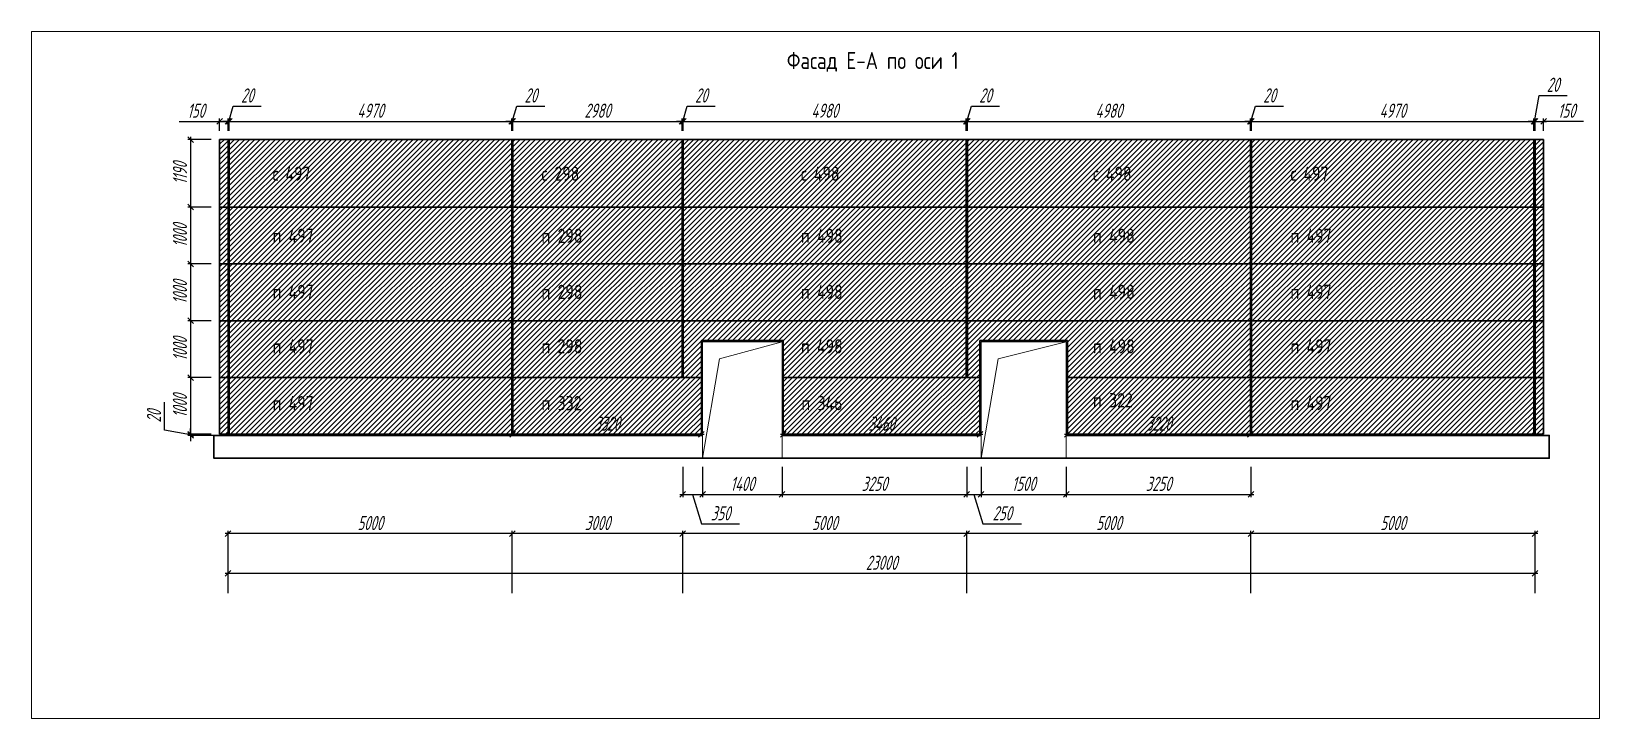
# Paper-space layout 'Лист3' of a CAD drawing. Header units: millimetres. Extents: x 91 to 367, y 119 to 240.
# The model-space entities are those that its viewports show. They can reach past a viewport. Long polylines and large blocks are cut down to what shows.
import ezdxf

# ---------------------------------------------------------------- set-up
doc = ezdxf.new("R2010")
doc.units = ezdxf.units.MM
for name, color, linetype, lineweight in [('_Окна_двери', 131, 'Continuous', 15), ('_Оси', 90, 'Continuous', 13), ('_Размеры', 120, 'Continuous', 13), ('_Сендвичи', 230, 'Continuous', 30), ('_Стены', 7, 'Continuous', 30), ('_Текст', 141, 'Continuous', 20), ('выноска', 7, 'Continuous', 13), ('Нумерация RAL 7024', 91, 'Continuous', 30)]:
    doc.layers.add(name, color=color, linetype=linetype, lineweight=lineweight)
doc.layers.add('RAL 7024', color=7, linetype='Continuous', lineweight=15, true_color=0x474a50)
doc.styles.add('Museo sans', font='CS_Gost2304.shx')
doc.styles.add('СПДС_размеры', font='spdswin.shx', dxfattribs={"width": 0.8, "oblique": 15})
doc.dimstyles.new('СПДС', dxfattribs={"dimtxt": 2.5, "dimasz": 1, "dimexe": 0.5, "dimexo": 1.5, "dimtad": 1, "dimdec": 0, "dimtxsty": 'СПДС_размеры', "dimblk": 'OBLIQUE', "dimcen": 2.5, "dimdle": 0.5, "dimadec": 8, "dimazin": 0, "dimtfac": 1, "dimtdec": 0, "dimtix": 1, "dimtmove": 0, "dimatfit": 3, "dimfxl": 1, "dimarcsym": 0})

psp = doc.layouts.new('Лист3')

msp = doc.modelspace()

# ---------------------------------------------------------------- texts
at = {"layer": '_Текст', "linetype": 'Continuous', "ltscale": 100, "style": 'Museo sans'}
msp.add_text('Фасад Е-А по оси 1', height=300, dxfattribs=at).set_placement((98354, -29833))
at = {"layer": 'Нумерация RAL 7024', "linetype": 'Continuous', "ltscale": 100, "style": 'Museo sans'}
for s, p in [('с 497', (89302, -31800)), ('с 298', (94035, -31800)), ('с 498', (98601, -31800)), ('с 498', (103741, -31800)), ('с 497', (107217, -31800)), ('п 497', (89302, -32893)), ('п 298', (94035, -32893)), ('п 498', (98601, -32893)), ('п 498', (103741, -32893)), ('п 497', (107217, -32893)), ('п 497', (89302, -33880)), ('п 298', (94035, -33880)), ('п 498', (98601, -33880)), ('п 498', (103741, -33880)), ('п 497', (107217, -33880)), ('п 497', (89302, -34839)), ('п 298', (94035, -34839)), ('п 498', (98601, -34839)), ('п 498', (103741, -34839)), ('п 497', (107217, -34839)), ('п 497', (89302, -35839)), ('п 332', (94035, -35839)), ('п 346', (98610, -35839)), ('п 322', (103741, -35788)), ('п 497', (107217, -35839))]:
    msp.add_text(s, height=250, dxfattribs=at).set_placement(p)

# ---------------------------------------------------------------- blocks, each defined once
blk = doc.blocks.new('_Oblique')
at = {"layer": 'выноска', "color": 0, "lineweight": -2}
blk.add_line((-0.5, -0.5), (0.5, 0.5), dxfattribs=at)
blk = doc.blocks.new('*D305')
at = {"layer": '_Оси', "color": 0, "lineweight": -2, "transparency": 16777216}
for p, q in [((111571, -38712), (88471, -38712)), ((88521, -39062), (88521, -38662)), ((111521, -39062), (111521, -38662))]:
    blk.add_line(p, q, dxfattribs=at)
at = {"layer": 'Defpoints', "color": 0, "transparency": 16777216}
for p in [(88521, -38712), (88521, -39212), (111521, -39212)]:
    blk.add_point(p, dxfattribs=at)
at = {"layer": '_Оси', "color": 0, "lineweight": -2, "transparency": 16777216, "xscale": 100, "yscale": 100, "zscale": 100, "rotation": 180}
blk.add_blockref('_Oblique', (88521, -38712), dxfattribs=at)
at = {"layer": '_Оси', "color": 0, "lineweight": -2, "transparency": 16777216, "xscale": 100, "yscale": 100, "zscale": 100}
blk.add_blockref('_Oblique', (111521, -38712), dxfattribs=at)
at = {"layer": '_Оси', "color": 0, "lineweight": 25, "transparency": 16777216, "insert": (100021, -38524.5), "char_height": 250, "attachment_point": 5, "style": 'СПДС_размеры'}
blk.add_mtext('23000', dxfattribs=at)
blk = doc.blocks.new('*D306')
at = {"layer": '_Оси', "color": 0, "lineweight": -2, "transparency": 16777216}
for p, q in [((111571, -38012), (106471, -38012)), ((106521, -39062), (106521, -37962)), ((111521, -39062), (111521, -37962))]:
    blk.add_line(p, q, dxfattribs=at)
at = {"layer": 'Defpoints', "color": 0, "transparency": 16777216}
for p in [(106521, -38012), (106521, -39212), (111521, -39212)]:
    blk.add_point(p, dxfattribs=at)
at = {"layer": '_Оси', "color": 0, "lineweight": -2, "transparency": 16777216, "xscale": 100, "yscale": 100, "zscale": 100, "rotation": 180}
blk.add_blockref('_Oblique', (106521, -38012), dxfattribs=at)
at = {"layer": '_Оси', "color": 0, "lineweight": -2, "transparency": 16777216, "xscale": 100, "yscale": 100, "zscale": 100}
blk.add_blockref('_Oblique', (111521, -38012), dxfattribs=at)
at = {"layer": '_Оси', "color": 0, "lineweight": 25, "transparency": 16777216, "insert": (109021, -37824.5), "char_height": 250, "attachment_point": 5, "style": 'СПДС_размеры'}
blk.add_mtext('5000', dxfattribs=at)
blk = doc.blocks.new('*D307')
at = {"layer": '_Оси', "color": 0, "lineweight": -2, "transparency": 16777216}
for p, q in [((106571, -38012), (101471, -38012)), ((101521, -39062), (101521, -37962)), ((106521, -39062), (106521, -37962))]:
    blk.add_line(p, q, dxfattribs=at)
at = {"layer": 'Defpoints', "color": 0, "transparency": 16777216}
for p in [(101521, -38012), (101521, -39212), (106521, -39212)]:
    blk.add_point(p, dxfattribs=at)
at = {"layer": '_Оси', "color": 0, "lineweight": -2, "transparency": 16777216, "xscale": 100, "yscale": 100, "zscale": 100, "rotation": 180}
blk.add_blockref('_Oblique', (101521, -38012), dxfattribs=at)
at = {"layer": '_Оси', "color": 0, "lineweight": -2, "transparency": 16777216, "xscale": 100, "yscale": 100, "zscale": 100}
blk.add_blockref('_Oblique', (106521, -38012), dxfattribs=at)
at = {"layer": '_Оси', "color": 0, "lineweight": 25, "transparency": 16777216, "insert": (104021, -37824.5), "char_height": 250, "attachment_point": 5, "style": 'СПДС_размеры'}
blk.add_mtext('5000', dxfattribs=at)
blk = doc.blocks.new('*D308')
at = {"layer": '_Оси', "color": 0, "lineweight": -2, "transparency": 16777216}
for p, q in [((101571, -38012), (96471, -38012)), ((96521, -39062), (96521, -37962)), ((101521, -39062), (101521, -37962))]:
    blk.add_line(p, q, dxfattribs=at)
at = {"layer": 'Defpoints', "color": 0, "transparency": 16777216}
for p in [(96521, -38012), (96521, -39212), (101521, -39212)]:
    blk.add_point(p, dxfattribs=at)
at = {"layer": '_Оси', "color": 0, "lineweight": -2, "transparency": 16777216, "xscale": 100, "yscale": 100, "zscale": 100, "rotation": 180}
blk.add_blockref('_Oblique', (96521, -38012), dxfattribs=at)
at = {"layer": '_Оси', "color": 0, "lineweight": -2, "transparency": 16777216, "xscale": 100, "yscale": 100, "zscale": 100}
blk.add_blockref('_Oblique', (101521, -38012), dxfattribs=at)
at = {"layer": '_Оси', "color": 0, "lineweight": 25, "transparency": 16777216, "insert": (99021, -37824.5), "char_height": 250, "attachment_point": 5, "style": 'СПДС_размеры'}
blk.add_mtext('5000', dxfattribs=at)
blk = doc.blocks.new('*D304')
at = {"layer": '_Оси', "color": 0, "lineweight": -2, "transparency": 16777216}
for p, q in [((96571, -38012), (93471, -38012)), ((93521, -39062), (93521, -37962)), ((96521, -39062), (96521, -37962))]:
    blk.add_line(p, q, dxfattribs=at)
at = {"layer": 'Defpoints', "color": 0, "transparency": 16777216}
for p in [(93521, -38012), (93521, -39212), (96521, -39212)]:
    blk.add_point(p, dxfattribs=at)
at = {"layer": '_Оси', "color": 0, "lineweight": -2, "transparency": 16777216, "xscale": 100, "yscale": 100, "zscale": 100, "rotation": 180}
blk.add_blockref('_Oblique', (93521, -38012), dxfattribs=at)
at = {"layer": '_Оси', "color": 0, "lineweight": -2, "transparency": 16777216, "xscale": 100, "yscale": 100, "zscale": 100}
blk.add_blockref('_Oblique', (96521, -38012), dxfattribs=at)
at = {"layer": '_Оси', "color": 0, "lineweight": 25, "transparency": 16777216, "insert": (95021, -37824.5), "char_height": 250, "attachment_point": 5, "style": 'СПДС_размеры'}
blk.add_mtext('3000', dxfattribs=at)
blk = doc.blocks.new('*D309')
at = {"layer": '_Оси', "color": 0, "lineweight": -2, "transparency": 16777216}
for p, q in [((93571, -38012), (88471, -38012)), ((88521, -39062), (88521, -37962)), ((93521, -39062), (93521, -37962))]:
    blk.add_line(p, q, dxfattribs=at)
at = {"layer": 'Defpoints', "color": 0, "transparency": 16777216}
for p in [(88521, -38012), (88521, -39212), (93521, -39212)]:
    blk.add_point(p, dxfattribs=at)
at = {"layer": '_Оси', "color": 0, "lineweight": -2, "transparency": 16777216, "xscale": 100, "yscale": 100, "zscale": 100, "rotation": 180}
blk.add_blockref('_Oblique', (88521, -38012), dxfattribs=at)
at = {"layer": '_Оси', "color": 0, "lineweight": -2, "transparency": 16777216, "xscale": 100, "yscale": 100, "zscale": 100}
blk.add_blockref('_Oblique', (93521, -38012), dxfattribs=at)
at = {"layer": '_Оси', "color": 0, "lineweight": 25, "transparency": 16777216, "insert": (91021, -37824.5), "char_height": 250, "attachment_point": 5, "style": 'СПДС_размеры'}
blk.add_mtext('5000', dxfattribs=at)
blk = doc.blocks.new('*U330')
at = {"color": 0, "ltscale": 100}
blk.add_lwpolyline([(0, 0), (1400, 0), (1400, 2050), (0, 2050)], close=True, dxfattribs=at)
blk.add_lwpolyline([(1400, 2050), (300, 1750), (0, 0)], dxfattribs=at)
blk = doc.blocks.new('*U331')
at = {"color": 0, "ltscale": 100}
blk.add_lwpolyline([(0, 0), (1500, 0), (1500, 2050), (0, 2050)], close=True, dxfattribs=at)
blk.add_lwpolyline([(1500, 2050), (300, 1750), (0, 0)], dxfattribs=at)
blk = doc.blocks.new('*D332')
at = {"layer": '_Размеры', "color": 0, "lineweight": -2, "ltscale": 100, "transparency": 16777216}
for p, q in [((87657, -30753), (88371, -30753)), ((88321, -30753), (88571, -30753)), ((88371, -30923), (88371, -30703)), ((88521, -30923), (88521, -30703))]:
    blk.add_line(p, q, dxfattribs=at)
at = {"layer": 'Defpoints', "color": 0, "ltscale": 100, "transparency": 16777216}
for p in [(88521, -30753), (88371, -31073), (88521, -31073)]:
    blk.add_point(p, dxfattribs=at)
at = {"layer": '_Размеры', "color": 0, "lineweight": -2, "ltscale": 100, "transparency": 16777216, "xscale": 100, "yscale": 100, "zscale": 100, "rotation": 180}
blk.add_blockref('_Oblique', (88371, -30753), dxfattribs=at)
at = {"layer": '_Размеры', "color": 0, "lineweight": -2, "ltscale": 100, "transparency": 16777216, "xscale": 100, "yscale": 100, "zscale": 100}
blk.add_blockref('_Oblique', (88521, -30753), dxfattribs=at)
at = {"layer": '_Размеры', "color": 0, "ltscale": 100, "transparency": 16777216, "insert": (87956, -30566), "char_height": 250, "attachment_point": 5, "style": 'СПДС_размеры'}
blk.add_mtext('150', dxfattribs=at)
blk = doc.blocks.new('*D333')
at = {"layer": '_Размеры', "color": 0, "lineweight": -2, "ltscale": 100, "transparency": 16777216}
for p, q in [((88531, -30753), (88612, -30484)), ((88612, -30484), (89105, -30484)), ((88521, -30753), (88421, -30753)), ((88521, -30923), (88521, -30703)), ((88521, -30753), (88541, -30753)), ((88521, -30753), (88541, -30753)), ((88541, -30923), (88541, -30703)), ((88541, -30753), (88641, -30753))]:
    blk.add_line(p, q, dxfattribs=at)
at = {"layer": 'Defpoints', "color": 0, "ltscale": 100, "transparency": 16777216}
for p in [(88541, -30753), (88521, -31073), (88541, -31073)]:
    blk.add_point(p, dxfattribs=at)
at = {"layer": '_Размеры', "color": 0, "lineweight": -2, "ltscale": 100, "transparency": 16777216, "xscale": 100, "yscale": 100, "zscale": 100}
blk.add_blockref('_Oblique', (88521, -30753), dxfattribs=at)
at = {"layer": '_Размеры', "color": 0, "lineweight": -2, "ltscale": 100, "transparency": 16777216, "xscale": 100, "yscale": 100, "zscale": 100, "rotation": 180}
blk.add_blockref('_Oblique', (88541, -30753), dxfattribs=at)
at = {"layer": '_Размеры', "color": 0, "ltscale": 100, "transparency": 16777216, "insert": (88858, -30297), "char_height": 250, "attachment_point": 5, "style": 'СПДС_размеры'}
blk.add_mtext('20', dxfattribs=at)
blk = doc.blocks.new('*D334')
at = {"layer": '_Размеры', "color": 0, "lineweight": -2, "ltscale": 100, "transparency": 16777216}
for p, q in [((88491, -30753), (93561, -30753)), ((88541, -30923), (88541, -30703)), ((93511, -30923), (93511, -30703))]:
    blk.add_line(p, q, dxfattribs=at)
at = {"layer": 'Defpoints', "color": 0, "ltscale": 100, "transparency": 16777216}
for p in [(93511, -30753), (88541, -31073), (93511, -31073)]:
    blk.add_point(p, dxfattribs=at)
at = {"layer": '_Размеры', "color": 0, "lineweight": -2, "ltscale": 100, "transparency": 16777216, "xscale": 100, "yscale": 100, "zscale": 100, "rotation": 180}
blk.add_blockref('_Oblique', (88541, -30753), dxfattribs=at)
at = {"layer": '_Размеры', "color": 0, "lineweight": -2, "ltscale": 100, "transparency": 16777216, "xscale": 100, "yscale": 100, "zscale": 100}
blk.add_blockref('_Oblique', (93511, -30753), dxfattribs=at)
at = {"layer": '_Размеры', "color": 0, "ltscale": 100, "transparency": 16777216, "insert": (91026, -30565.5), "char_height": 250, "attachment_point": 5, "style": 'СПДС_размеры'}
blk.add_mtext('4970', dxfattribs=at)
blk = doc.blocks.new('*D335')
at = {"layer": '_Размеры', "color": 0, "lineweight": -2, "ltscale": 100, "transparency": 16777216}
for p, q in [((93521, -30753), (93602, -30484)), ((93602, -30484), (94095, -30484)), ((93511, -30753), (93411, -30753)), ((93511, -30923), (93511, -30703)), ((93511, -30753), (93531, -30753)), ((93511, -30753), (93531, -30753)), ((93531, -30923), (93531, -30703)), ((93531, -30753), (93631, -30753))]:
    blk.add_line(p, q, dxfattribs=at)
at = {"layer": 'Defpoints', "color": 0, "ltscale": 100, "transparency": 16777216}
for p in [(93531, -30753), (93511, -31073), (93531, -31073)]:
    blk.add_point(p, dxfattribs=at)
at = {"layer": '_Размеры', "color": 0, "lineweight": -2, "ltscale": 100, "transparency": 16777216, "xscale": 100, "yscale": 100, "zscale": 100}
blk.add_blockref('_Oblique', (93511, -30753), dxfattribs=at)
at = {"layer": '_Размеры', "color": 0, "lineweight": -2, "ltscale": 100, "transparency": 16777216, "xscale": 100, "yscale": 100, "zscale": 100, "rotation": 180}
blk.add_blockref('_Oblique', (93531, -30753), dxfattribs=at)
at = {"layer": '_Размеры', "color": 0, "ltscale": 100, "transparency": 16777216, "insert": (93848, -30297), "char_height": 250, "attachment_point": 5, "style": 'СПДС_размеры'}
blk.add_mtext('20', dxfattribs=at)
blk = doc.blocks.new('*D336')
at = {"layer": '_Размеры', "color": 0, "lineweight": -2, "ltscale": 100, "transparency": 16777216}
for p, q in [((93481, -30753), (96561, -30753)), ((93531, -30923), (93531, -30703)), ((96511, -30923), (96511, -30703))]:
    blk.add_line(p, q, dxfattribs=at)
at = {"layer": 'Defpoints', "color": 0, "ltscale": 100, "transparency": 16777216}
for p in [(96511, -30753), (93531, -31073), (96511, -31073)]:
    blk.add_point(p, dxfattribs=at)
at = {"layer": '_Размеры', "color": 0, "lineweight": -2, "ltscale": 100, "transparency": 16777216, "xscale": 100, "yscale": 100, "zscale": 100, "rotation": 180}
blk.add_blockref('_Oblique', (93531, -30753), dxfattribs=at)
at = {"layer": '_Размеры', "color": 0, "lineweight": -2, "ltscale": 100, "transparency": 16777216, "xscale": 100, "yscale": 100, "zscale": 100}
blk.add_blockref('_Oblique', (96511, -30753), dxfattribs=at)
at = {"layer": '_Размеры', "color": 0, "ltscale": 100, "transparency": 16777216, "insert": (95021, -30565.5), "char_height": 250, "attachment_point": 5, "style": 'СПДС_размеры'}
blk.add_mtext('2980', dxfattribs=at)
blk = doc.blocks.new('*D337')
at = {"layer": '_Размеры', "color": 0, "lineweight": -2, "ltscale": 100, "transparency": 16777216}
for p, q in [((96521, -30753), (96602, -30484)), ((96602, -30484), (97095, -30484)), ((96511, -30753), (96411, -30753)), ((96511, -30923), (96511, -30703)), ((96511, -30753), (96531, -30753)), ((96511, -30753), (96531, -30753)), ((96531, -30923), (96531, -30703)), ((96531, -30753), (96631, -30753))]:
    blk.add_line(p, q, dxfattribs=at)
at = {"layer": 'Defpoints', "color": 0, "ltscale": 100, "transparency": 16777216}
for p in [(96531, -30753), (96511, -31073), (96531, -31073)]:
    blk.add_point(p, dxfattribs=at)
at = {"layer": '_Размеры', "color": 0, "lineweight": -2, "ltscale": 100, "transparency": 16777216, "xscale": 100, "yscale": 100, "zscale": 100}
blk.add_blockref('_Oblique', (96511, -30753), dxfattribs=at)
at = {"layer": '_Размеры', "color": 0, "lineweight": -2, "ltscale": 100, "transparency": 16777216, "xscale": 100, "yscale": 100, "zscale": 100, "rotation": 180}
blk.add_blockref('_Oblique', (96531, -30753), dxfattribs=at)
at = {"layer": '_Размеры', "color": 0, "ltscale": 100, "transparency": 16777216, "insert": (96848, -30297), "char_height": 250, "attachment_point": 5, "style": 'СПДС_размеры'}
blk.add_mtext('20', dxfattribs=at)
blk = doc.blocks.new('*D338')
at = {"layer": '_Размеры', "color": 0, "lineweight": -2, "ltscale": 100, "transparency": 16777216}
for p, q in [((96481, -30753), (101561, -30753)), ((96531, -30923), (96531, -30703)), ((101511, -30923), (101511, -30703))]:
    blk.add_line(p, q, dxfattribs=at)
at = {"layer": 'Defpoints', "color": 0, "ltscale": 100, "transparency": 16777216}
for p in [(101511, -30753), (96531, -31073), (101511, -31073)]:
    blk.add_point(p, dxfattribs=at)
at = {"layer": '_Размеры', "color": 0, "lineweight": -2, "ltscale": 100, "transparency": 16777216, "xscale": 100, "yscale": 100, "zscale": 100, "rotation": 180}
blk.add_blockref('_Oblique', (96531, -30753), dxfattribs=at)
at = {"layer": '_Размеры', "color": 0, "lineweight": -2, "ltscale": 100, "transparency": 16777216, "xscale": 100, "yscale": 100, "zscale": 100}
blk.add_blockref('_Oblique', (101511, -30753), dxfattribs=at)
at = {"layer": '_Размеры', "color": 0, "ltscale": 100, "transparency": 16777216, "insert": (99021, -30565.5), "char_height": 250, "attachment_point": 5, "style": 'СПДС_размеры'}
blk.add_mtext('4980', dxfattribs=at)
blk = doc.blocks.new('*D339')
at = {"layer": '_Размеры', "color": 0, "lineweight": -2, "ltscale": 100, "transparency": 16777216}
for p, q in [((101521, -30753), (101602, -30484)), ((101602, -30484), (102095, -30484)), ((101511, -30753), (101411, -30753)), ((101511, -30923), (101511, -30703)), ((101511, -30753), (101531, -30753)), ((101511, -30753), (101531, -30753)), ((101531, -30923), (101531, -30703)), ((101531, -30753), (101631, -30753))]:
    blk.add_line(p, q, dxfattribs=at)
at = {"layer": 'Defpoints', "color": 0, "ltscale": 100, "transparency": 16777216}
for p in [(101531, -30753), (101511, -31073), (101531, -31073)]:
    blk.add_point(p, dxfattribs=at)
at = {"layer": '_Размеры', "color": 0, "lineweight": -2, "ltscale": 100, "transparency": 16777216, "xscale": 100, "yscale": 100, "zscale": 100}
blk.add_blockref('_Oblique', (101511, -30753), dxfattribs=at)
at = {"layer": '_Размеры', "color": 0, "lineweight": -2, "ltscale": 100, "transparency": 16777216, "xscale": 100, "yscale": 100, "zscale": 100, "rotation": 180}
blk.add_blockref('_Oblique', (101531, -30753), dxfattribs=at)
at = {"layer": '_Размеры', "color": 0, "ltscale": 100, "transparency": 16777216, "insert": (101848, -30297), "char_height": 250, "attachment_point": 5, "style": 'СПДС_размеры'}
blk.add_mtext('20', dxfattribs=at)
blk = doc.blocks.new('*D340')
at = {"layer": '_Размеры', "color": 0, "lineweight": -2, "ltscale": 100, "transparency": 16777216}
for p, q in [((101481, -30753), (106561, -30753)), ((101531, -30923), (101531, -30703)), ((106511, -30923), (106511, -30703))]:
    blk.add_line(p, q, dxfattribs=at)
at = {"layer": 'Defpoints', "color": 0, "ltscale": 100, "transparency": 16777216}
for p in [(106511, -30753), (101531, -31073), (106511, -31073)]:
    blk.add_point(p, dxfattribs=at)
at = {"layer": '_Размеры', "color": 0, "lineweight": -2, "ltscale": 100, "transparency": 16777216, "xscale": 100, "yscale": 100, "zscale": 100, "rotation": 180}
blk.add_blockref('_Oblique', (101531, -30753), dxfattribs=at)
at = {"layer": '_Размеры', "color": 0, "lineweight": -2, "ltscale": 100, "transparency": 16777216, "xscale": 100, "yscale": 100, "zscale": 100}
blk.add_blockref('_Oblique', (106511, -30753), dxfattribs=at)
at = {"layer": '_Размеры', "color": 0, "ltscale": 100, "transparency": 16777216, "insert": (104021, -30565.5), "char_height": 250, "attachment_point": 5, "style": 'СПДС_размеры'}
blk.add_mtext('4980', dxfattribs=at)
blk = doc.blocks.new('*D341')
at = {"layer": '_Размеры', "color": 0, "lineweight": -2, "ltscale": 100, "transparency": 16777216}
for p, q in [((106521, -30753), (106602, -30484)), ((106602, -30484), (107095, -30484)), ((106511, -30753), (106411, -30753)), ((106511, -30923), (106511, -30703)), ((106511, -30753), (106531, -30753)), ((106511, -30753), (106531, -30753)), ((106531, -30923), (106531, -30703)), ((106531, -30753), (106631, -30753))]:
    blk.add_line(p, q, dxfattribs=at)
at = {"layer": 'Defpoints', "color": 0, "ltscale": 100, "transparency": 16777216}
for p in [(106531, -30753), (106511, -31073), (106531, -31073)]:
    blk.add_point(p, dxfattribs=at)
at = {"layer": '_Размеры', "color": 0, "lineweight": -2, "ltscale": 100, "transparency": 16777216, "xscale": 100, "yscale": 100, "zscale": 100}
blk.add_blockref('_Oblique', (106511, -30753), dxfattribs=at)
at = {"layer": '_Размеры', "color": 0, "lineweight": -2, "ltscale": 100, "transparency": 16777216, "xscale": 100, "yscale": 100, "zscale": 100, "rotation": 180}
blk.add_blockref('_Oblique', (106531, -30753), dxfattribs=at)
at = {"layer": '_Размеры', "color": 0, "ltscale": 100, "transparency": 16777216, "insert": (106848, -30297), "char_height": 250, "attachment_point": 5, "style": 'СПДС_размеры'}
blk.add_mtext('20', dxfattribs=at)
blk = doc.blocks.new('*D342')
at = {"layer": '_Размеры', "color": 0, "lineweight": -2, "ltscale": 100, "transparency": 16777216}
for p, q in [((106481, -30753), (111551, -30753)), ((106531, -30923), (106531, -30703)), ((111501, -30923), (111501, -30703))]:
    blk.add_line(p, q, dxfattribs=at)
at = {"layer": 'Defpoints', "color": 0, "ltscale": 100, "transparency": 16777216}
for p in [(111501, -30753), (106531, -31073), (111501, -31073)]:
    blk.add_point(p, dxfattribs=at)
at = {"layer": '_Размеры', "color": 0, "lineweight": -2, "ltscale": 100, "transparency": 16777216, "xscale": 100, "yscale": 100, "zscale": 100, "rotation": 180}
blk.add_blockref('_Oblique', (106531, -30753), dxfattribs=at)
at = {"layer": '_Размеры', "color": 0, "lineweight": -2, "ltscale": 100, "transparency": 16777216, "xscale": 100, "yscale": 100, "zscale": 100}
blk.add_blockref('_Oblique', (111501, -30753), dxfattribs=at)
at = {"layer": '_Размеры', "color": 0, "ltscale": 100, "transparency": 16777216, "insert": (109016, -30565.5), "char_height": 250, "attachment_point": 5, "style": 'СПДС_размеры'}
blk.add_mtext('4970', dxfattribs=at)
blk = doc.blocks.new('*D343')
at = {"layer": '_Размеры', "color": 0, "lineweight": -2, "ltscale": 100, "transparency": 16777216}
for p, q in [((111511, -30753), (111592, -30297)), ((111592, -30297), (112085, -30297)), ((111501, -30753), (111401, -30753)), ((111501, -30923), (111501, -30703)), ((111501, -30753), (111521, -30753)), ((111501, -30753), (111521, -30753)), ((111521, -30923), (111521, -30703)), ((111521, -30753), (111621, -30753))]:
    blk.add_line(p, q, dxfattribs=at)
at = {"layer": 'Defpoints', "color": 0, "ltscale": 100, "transparency": 16777216}
for p in [(111521, -30753), (111501, -31073), (111521, -31073)]:
    blk.add_point(p, dxfattribs=at)
at = {"layer": '_Размеры', "color": 0, "lineweight": -2, "ltscale": 100, "transparency": 16777216, "xscale": 100, "yscale": 100, "zscale": 100}
blk.add_blockref('_Oblique', (111501, -30753), dxfattribs=at)
at = {"layer": '_Размеры', "color": 0, "lineweight": -2, "ltscale": 100, "transparency": 16777216, "xscale": 100, "yscale": 100, "zscale": 100, "rotation": 180}
blk.add_blockref('_Oblique', (111521, -30753), dxfattribs=at)
at = {"layer": '_Размеры', "color": 0, "ltscale": 100, "transparency": 16777216, "insert": (111838, -30109), "char_height": 250, "attachment_point": 5, "style": 'СПДС_размеры'}
blk.add_mtext('20', dxfattribs=at)
blk = doc.blocks.new('*D344')
at = {"layer": '_Размеры', "color": 0, "lineweight": -2, "ltscale": 100, "transparency": 16777216}
for p, q in [((111471, -30753), (111721, -30753)), ((111521, -30923), (111521, -30703)), ((111671, -30923), (111671, -30703)), ((112375, -30753), (111671, -30753))]:
    blk.add_line(p, q, dxfattribs=at)
at = {"layer": 'Defpoints', "color": 0, "ltscale": 100, "transparency": 16777216}
for p in [(111671, -30753), (111521, -31073), (111671, -31073)]:
    blk.add_point(p, dxfattribs=at)
at = {"layer": '_Размеры', "color": 0, "lineweight": -2, "ltscale": 100, "transparency": 16777216, "xscale": 100, "yscale": 100, "zscale": 100, "rotation": 180}
blk.add_blockref('_Oblique', (111521, -30753), dxfattribs=at)
at = {"layer": '_Размеры', "color": 0, "lineweight": -2, "ltscale": 100, "transparency": 16777216, "xscale": 100, "yscale": 100, "zscale": 100}
blk.add_blockref('_Oblique', (111671, -30753), dxfattribs=at)
at = {"layer": '_Размеры', "color": 0, "ltscale": 100, "transparency": 16777216, "insert": (112076, -30566), "char_height": 250, "attachment_point": 5, "style": 'СПДС_размеры'}
blk.add_mtext('150', dxfattribs=at)
blk = doc.blocks.new('*D345')
at = {"layer": '_Размеры', "color": 0, "lineweight": -2, "ltscale": 100, "transparency": 16777216}
for p, q in [((88221, -31073), (87810, -31073)), ((87860, -31023), (87860, -32313)), ((88221, -32263), (87810, -32263))]:
    blk.add_line(p, q, dxfattribs=at)
at = {"layer": 'Defpoints', "color": 0, "ltscale": 100, "transparency": 16777216}
for p in [(88371, -31073), (87860, -32263), (88371, -32263)]:
    blk.add_point(p, dxfattribs=at)
at = {"layer": '_Размеры', "color": 0, "lineweight": -2, "ltscale": 100, "transparency": 16777216, "xscale": 100, "yscale": 100, "zscale": 100}
for p, rotation in [((87860, -31073), 90), ((87860, -32263), 270)]:
    blk.add_blockref('_Oblique', p, dxfattribs=dict(at, rotation=rotation))
at = {"layer": '_Размеры', "color": 0, "ltscale": 100, "transparency": 16777216, "insert": (87672.5, -31668), "char_height": 250, "attachment_point": 5, "rotation": 90, "style": 'СПДС_размеры'}
blk.add_mtext('1190', dxfattribs=at)
blk = doc.blocks.new('*D346')
at = {"layer": '_Размеры', "color": 0, "lineweight": -2, "ltscale": 100, "transparency": 16777216}
for p, q in [((88221, -32263), (87810, -32263)), ((87860, -32213), (87860, -33313)), ((88221, -33263), (87810, -33263))]:
    blk.add_line(p, q, dxfattribs=at)
at = {"layer": 'Defpoints', "color": 0, "ltscale": 100, "transparency": 16777216}
for p in [(88371, -32263), (87860, -33263), (88371, -33263)]:
    blk.add_point(p, dxfattribs=at)
at = {"layer": '_Размеры', "color": 0, "lineweight": -2, "ltscale": 100, "transparency": 16777216, "xscale": 100, "yscale": 100, "zscale": 100}
for p, rotation in [((87860, -32263), 90), ((87860, -33263), 270)]:
    blk.add_blockref('_Oblique', p, dxfattribs=dict(at, rotation=rotation))
at = {"layer": '_Размеры', "color": 0, "ltscale": 100, "transparency": 16777216, "insert": (87672.5, -32763), "char_height": 250, "attachment_point": 5, "rotation": 90, "style": 'СПДС_размеры'}
blk.add_mtext('1000', dxfattribs=at)
blk = doc.blocks.new('*D347')
at = {"layer": '_Размеры', "color": 0, "lineweight": -2, "ltscale": 100, "transparency": 16777216}
for p, q in [((88221, -33263), (87810, -33263)), ((87860, -33213), (87860, -34313)), ((88221, -34263), (87810, -34263))]:
    blk.add_line(p, q, dxfattribs=at)
at = {"layer": 'Defpoints', "color": 0, "ltscale": 100, "transparency": 16777216}
for p in [(88371, -33263), (87860, -34263), (88371, -34263)]:
    blk.add_point(p, dxfattribs=at)
at = {"layer": '_Размеры', "color": 0, "lineweight": -2, "ltscale": 100, "transparency": 16777216, "xscale": 100, "yscale": 100, "zscale": 100}
for p, rotation in [((87860, -33263), 90), ((87860, -34263), 270)]:
    blk.add_blockref('_Oblique', p, dxfattribs=dict(at, rotation=rotation))
at = {"layer": '_Размеры', "color": 0, "ltscale": 100, "transparency": 16777216, "insert": (87672.5, -33763), "char_height": 250, "attachment_point": 5, "rotation": 90, "style": 'СПДС_размеры'}
blk.add_mtext('1000', dxfattribs=at)
blk = doc.blocks.new('*D348')
at = {"layer": '_Размеры', "color": 0, "lineweight": -2, "ltscale": 100, "transparency": 16777216}
for p, q in [((87860, -34213), (87860, -35313)), ((88221, -34263), (87810, -34263)), ((88221, -35263), (87810, -35263))]:
    blk.add_line(p, q, dxfattribs=at)
at = {"layer": 'Defpoints', "color": 0, "ltscale": 100, "transparency": 16777216}
for p in [(88371, -34263), (87860, -35263), (88371, -35263)]:
    blk.add_point(p, dxfattribs=at)
at = {"layer": '_Размеры', "color": 0, "lineweight": -2, "ltscale": 100, "transparency": 16777216, "xscale": 100, "yscale": 100, "zscale": 100}
for p, rotation in [((87860, -34263), 90), ((87860, -35263), 270)]:
    blk.add_blockref('_Oblique', p, dxfattribs=dict(at, rotation=rotation))
at = {"layer": '_Размеры', "color": 0, "ltscale": 100, "transparency": 16777216, "insert": (87672.5, -34763), "char_height": 250, "attachment_point": 5, "rotation": 90, "style": 'СПДС_размеры'}
blk.add_mtext('1000', dxfattribs=at)
blk = doc.blocks.new('*D349')
at = {"layer": '_Размеры', "color": 0, "lineweight": -2, "ltscale": 100, "transparency": 16777216}
for p, q in [((88221, -35263), (87810, -35263)), ((87860, -35213), (87860, -36313)), ((88221, -36263), (87810, -36263))]:
    blk.add_line(p, q, dxfattribs=at)
at = {"layer": 'Defpoints', "color": 0, "ltscale": 100, "transparency": 16777216}
for p in [(88371, -35263), (87860, -36263), (88371, -36263)]:
    blk.add_point(p, dxfattribs=at)
at = {"layer": '_Размеры', "color": 0, "lineweight": -2, "ltscale": 100, "transparency": 16777216, "xscale": 100, "yscale": 100, "zscale": 100}
for p, rotation in [((87860, -35263), 90), ((87860, -36263), 270)]:
    blk.add_blockref('_Oblique', p, dxfattribs=dict(at, rotation=rotation))
at = {"layer": '_Размеры', "color": 0, "ltscale": 100, "transparency": 16777216, "insert": (87672.5, -35763), "char_height": 250, "attachment_point": 5, "rotation": 90, "style": 'СПДС_размеры'}
blk.add_mtext('1000', dxfattribs=at)
blk = doc.blocks.new('*D350')
at = {"layer": '_Размеры', "color": 0, "lineweight": -2, "ltscale": 100, "transparency": 16777216}
for p, q in [((87404, -36192), (87404, -35699)), ((87860, -36273), (87404, -36192)), ((88221, -36263), (87810, -36263)), ((88371, -36283), (87810, -36283)), ((87860, -36263), (87860, -36163)), ((87860, -36263), (87860, -36283)), ((87860, -36263), (87860, -36283)), ((87860, -36283), (87860, -36383))]:
    blk.add_line(p, q, dxfattribs=at)
at = {"layer": 'Defpoints', "color": 0, "ltscale": 100, "transparency": 16777216}
for p in [(87860, -36283), (88371, -36263), (88521, -36283)]:
    blk.add_point(p, dxfattribs=at)
at = {"layer": '_Размеры', "color": 0, "lineweight": -2, "ltscale": 100, "transparency": 16777216, "xscale": 100, "yscale": 100, "zscale": 100}
for p, rotation in [((87860, -36263), 270), ((87860, -36283), 90)]:
    blk.add_blockref('_Oblique', p, dxfattribs=dict(at, rotation=rotation))
at = {"layer": '_Размеры', "color": 0, "ltscale": 100, "transparency": 16777216, "insert": (87216, -35946), "char_height": 250, "attachment_point": 5, "rotation": 90, "style": 'СПДС_размеры'}
blk.add_mtext('20', dxfattribs=at)
blk = doc.blocks.new('*D351')
at = {"layer": '_Размеры', "color": 0, "lineweight": -2, "ltscale": 100, "transparency": 16777216}
for p, q in [((93531, -36113), (93531, -36213)), ((96851, -36113), (96851, -36213)), ((93481, -36263), (96901, -36263))]:
    blk.add_line(p, q, dxfattribs=at)
at = {"layer": 'Defpoints', "color": 0, "ltscale": 100, "transparency": 16777216}
for p in [(93531, -36263), (96851, -36263), (96851, -36263)]:
    blk.add_point(p, dxfattribs=at)
at = {"layer": '_Размеры', "color": 0, "lineweight": -2, "ltscale": 100, "transparency": 16777216, "xscale": 100, "yscale": 100, "zscale": 100, "rotation": 180}
blk.add_blockref('_Oblique', (93531, -36263), dxfattribs=at)
at = {"layer": '_Размеры', "color": 0, "lineweight": -2, "ltscale": 100, "transparency": 16777216, "xscale": 100, "yscale": 100, "zscale": 100}
blk.add_blockref('_Oblique', (96851, -36263), dxfattribs=at)
at = {"layer": '_Размеры', "color": 0, "ltscale": 100, "transparency": 16777216, "insert": (95191, -36075.5), "char_height": 250, "attachment_point": 5, "style": 'СПДС_размеры'}
blk.add_mtext('3320', dxfattribs=at)
blk = doc.blocks.new('*D352')
at = {"layer": '_Размеры', "color": 0, "lineweight": -2, "ltscale": 100, "transparency": 16777216}
for p, q in [((98291, -36113), (98291, -36213)), ((101751, -36113), (101751, -36213)), ((98241, -36263), (101801, -36263))]:
    blk.add_line(p, q, dxfattribs=at)
at = {"layer": 'Defpoints', "color": 0, "ltscale": 100, "transparency": 16777216}
for p in [(98291, -36263), (101751, -36263), (101751, -36263)]:
    blk.add_point(p, dxfattribs=at)
at = {"layer": '_Размеры', "color": 0, "lineweight": -2, "ltscale": 100, "transparency": 16777216, "xscale": 100, "yscale": 100, "zscale": 100, "rotation": 180}
blk.add_blockref('_Oblique', (98291, -36263), dxfattribs=at)
at = {"layer": '_Размеры', "color": 0, "lineweight": -2, "ltscale": 100, "transparency": 16777216, "xscale": 100, "yscale": 100, "zscale": 100}
blk.add_blockref('_Oblique', (101751, -36263), dxfattribs=at)
at = {"layer": '_Размеры', "color": 0, "ltscale": 100, "transparency": 16777216, "insert": (100021, -36075.5), "char_height": 250, "attachment_point": 5, "style": 'СПДС_размеры'}
blk.add_mtext('3460', dxfattribs=at)
blk = doc.blocks.new('*D353')
at = {"layer": '_Размеры', "color": 0, "lineweight": -2, "ltscale": 100, "transparency": 16777216}
for p, q in [((103291, -36113), (103291, -36213)), ((106511, -36113), (106511, -36213)), ((103241, -36263), (106561, -36263))]:
    blk.add_line(p, q, dxfattribs=at)
at = {"layer": 'Defpoints', "color": 0, "ltscale": 100, "transparency": 16777216}
for p in [(103291, -36263), (106511, -36263), (106511, -36263)]:
    blk.add_point(p, dxfattribs=at)
at = {"layer": '_Размеры', "color": 0, "lineweight": -2, "ltscale": 100, "transparency": 16777216, "xscale": 100, "yscale": 100, "zscale": 100, "rotation": 180}
blk.add_blockref('_Oblique', (103291, -36263), dxfattribs=at)
at = {"layer": '_Размеры', "color": 0, "lineweight": -2, "ltscale": 100, "transparency": 16777216, "xscale": 100, "yscale": 100, "zscale": 100}
blk.add_blockref('_Oblique', (106511, -36263), dxfattribs=at)
at = {"layer": '_Размеры', "color": 0, "ltscale": 100, "transparency": 16777216, "insert": (104901, -36075.5), "char_height": 250, "attachment_point": 5, "style": 'СПДС_размеры'}
blk.add_mtext('3220', dxfattribs=at)
blk = doc.blocks.new('*D391')
at = {"layer": '_Размеры', "color": 0, "lineweight": -2, "ltscale": 100, "transparency": 16777216}
for p, q in [((96521, -36833), (96521, -37372)), ((96871, -36833), (96871, -37372)), ((96471, -37322), (96921, -37322)), ((96696, -37322), (96852, -37841)), ((96852, -37841), (97523, -37841))]:
    blk.add_line(p, q, dxfattribs=at)
at = {"layer": 'Defpoints', "color": 0, "ltscale": 100, "transparency": 16777216}
for p in [(96521, -36683), (96871, -36683), (96871, -37322)]:
    blk.add_point(p, dxfattribs=at)
at = {"layer": '_Размеры', "color": 0, "lineweight": -2, "ltscale": 100, "transparency": 16777216, "xscale": 100, "yscale": 100, "zscale": 100, "rotation": 180}
blk.add_blockref('_Oblique', (96521, -37322), dxfattribs=at)
at = {"layer": '_Размеры', "color": 0, "lineweight": -2, "ltscale": 100, "transparency": 16777216, "xscale": 100, "yscale": 100, "zscale": 100}
blk.add_blockref('_Oblique', (96871, -37322), dxfattribs=at)
at = {"layer": '_Размеры', "color": 0, "ltscale": 100, "transparency": 16777216, "insert": (97187, -37653), "char_height": 250, "attachment_point": 5, "style": 'СПДС_размеры'}
blk.add_mtext('350', dxfattribs=at)
blk = doc.blocks.new('*D392')
at = {"layer": '_Размеры', "color": 0, "lineweight": -2, "ltscale": 100, "transparency": 16777216}
for p, q in [((96871, -36833), (96871, -37372)), ((98271, -36833), (98271, -37372)), ((96821, -37322), (98321, -37322))]:
    blk.add_line(p, q, dxfattribs=at)
at = {"layer": 'Defpoints', "color": 0, "ltscale": 100, "transparency": 16777216}
for p in [(96871, -36683), (98271, -36683), (98271, -37322)]:
    blk.add_point(p, dxfattribs=at)
at = {"layer": '_Размеры', "color": 0, "lineweight": -2, "ltscale": 100, "transparency": 16777216, "xscale": 100, "yscale": 100, "zscale": 100, "rotation": 180}
blk.add_blockref('_Oblique', (96871, -37322), dxfattribs=at)
at = {"layer": '_Размеры', "color": 0, "lineweight": -2, "ltscale": 100, "transparency": 16777216, "xscale": 100, "yscale": 100, "zscale": 100}
blk.add_blockref('_Oblique', (98271, -37322), dxfattribs=at)
at = {"layer": '_Размеры', "color": 0, "ltscale": 100, "transparency": 16777216, "insert": (97571, -37134.5), "char_height": 250, "attachment_point": 5, "style": 'СПДС_размеры'}
blk.add_mtext('1400', dxfattribs=at)
blk = doc.blocks.new('*D393')
at = {"layer": '_Размеры', "color": 0, "lineweight": -2, "ltscale": 100, "transparency": 16777216}
for p, q in [((98271, -36833), (98271, -37372)), ((101521, -36833), (101521, -37372)), ((98221, -37322), (101571, -37322))]:
    blk.add_line(p, q, dxfattribs=at)
at = {"layer": 'Defpoints', "color": 0, "ltscale": 100, "transparency": 16777216}
for p in [(98271, -36683), (101521, -36683), (101521, -37322)]:
    blk.add_point(p, dxfattribs=at)
at = {"layer": '_Размеры', "color": 0, "lineweight": -2, "ltscale": 100, "transparency": 16777216, "xscale": 100, "yscale": 100, "zscale": 100, "rotation": 180}
blk.add_blockref('_Oblique', (98271, -37322), dxfattribs=at)
at = {"layer": '_Размеры', "color": 0, "lineweight": -2, "ltscale": 100, "transparency": 16777216, "xscale": 100, "yscale": 100, "zscale": 100}
blk.add_blockref('_Oblique', (101521, -37322), dxfattribs=at)
at = {"layer": '_Размеры', "color": 0, "ltscale": 100, "transparency": 16777216, "insert": (99896, -37134.5), "char_height": 250, "attachment_point": 5, "style": 'СПДС_размеры'}
blk.add_mtext('3250', dxfattribs=at)
blk = doc.blocks.new('*D394')
at = {"layer": '_Размеры', "color": 0, "lineweight": -2, "ltscale": 100, "transparency": 16777216}
for p, q in [((101521, -36833), (101521, -37372)), ((101771, -36833), (101771, -37372)), ((101471, -37322), (101821, -37322)), ((101646, -37322), (101802, -37841)), ((101802, -37841), (102486, -37841))]:
    blk.add_line(p, q, dxfattribs=at)
at = {"layer": 'Defpoints', "color": 0, "ltscale": 100, "transparency": 16777216}
for p in [(101521, -36683), (101771, -36683), (101771, -37322)]:
    blk.add_point(p, dxfattribs=at)
at = {"layer": '_Размеры', "color": 0, "lineweight": -2, "ltscale": 100, "transparency": 16777216, "xscale": 100, "yscale": 100, "zscale": 100, "rotation": 180}
blk.add_blockref('_Oblique', (101521, -37322), dxfattribs=at)
at = {"layer": '_Размеры', "color": 0, "lineweight": -2, "ltscale": 100, "transparency": 16777216, "xscale": 100, "yscale": 100, "zscale": 100}
blk.add_blockref('_Oblique', (101771, -37322), dxfattribs=at)
at = {"layer": '_Размеры', "color": 0, "ltscale": 100, "transparency": 16777216, "insert": (102144, -37653), "char_height": 250, "attachment_point": 5, "style": 'СПДС_размеры'}
blk.add_mtext('250', dxfattribs=at)
blk = doc.blocks.new('*D395')
at = {"layer": '_Размеры', "color": 0, "lineweight": -2, "ltscale": 100, "transparency": 16777216}
for p, q in [((101771, -36833), (101771, -37372)), ((103271, -36833), (103271, -37372)), ((101721, -37322), (103321, -37322))]:
    blk.add_line(p, q, dxfattribs=at)
at = {"layer": 'Defpoints', "color": 0, "ltscale": 100, "transparency": 16777216}
for p in [(101771, -36683), (103271, -36683), (103271, -37322)]:
    blk.add_point(p, dxfattribs=at)
at = {"layer": '_Размеры', "color": 0, "lineweight": -2, "ltscale": 100, "transparency": 16777216, "xscale": 100, "yscale": 100, "zscale": 100, "rotation": 180}
blk.add_blockref('_Oblique', (101771, -37322), dxfattribs=at)
at = {"layer": '_Размеры', "color": 0, "lineweight": -2, "ltscale": 100, "transparency": 16777216, "xscale": 100, "yscale": 100, "zscale": 100}
blk.add_blockref('_Oblique', (103271, -37322), dxfattribs=at)
at = {"layer": '_Размеры', "color": 0, "ltscale": 100, "transparency": 16777216, "insert": (102521, -37134.5), "char_height": 250, "attachment_point": 5, "style": 'СПДС_размеры'}
blk.add_mtext('1500', dxfattribs=at)
blk = doc.blocks.new('*D396')
at = {"layer": '_Размеры', "color": 0, "lineweight": -2, "ltscale": 100, "transparency": 16777216}
for p, q in [((103271, -36833), (103271, -37372)), ((106521, -36833), (106521, -37372)), ((103221, -37322), (106571, -37322))]:
    blk.add_line(p, q, dxfattribs=at)
at = {"layer": 'Defpoints', "color": 0, "ltscale": 100, "transparency": 16777216}
for p in [(103271, -36683), (106521, -36683), (106521, -37322)]:
    blk.add_point(p, dxfattribs=at)
at = {"layer": '_Размеры', "color": 0, "lineweight": -2, "ltscale": 100, "transparency": 16777216, "xscale": 100, "yscale": 100, "zscale": 100, "rotation": 180}
blk.add_blockref('_Oblique', (103271, -37322), dxfattribs=at)
at = {"layer": '_Размеры', "color": 0, "lineweight": -2, "ltscale": 100, "transparency": 16777216, "xscale": 100, "yscale": 100, "zscale": 100}
blk.add_blockref('_Oblique', (106521, -37322), dxfattribs=at)
at = {"layer": '_Размеры', "color": 0, "ltscale": 100, "transparency": 16777216, "insert": (104896, -37134.5), "char_height": 250, "attachment_point": 5, "style": 'СПДС_размеры'}
blk.add_mtext('3250', dxfattribs=at)

# ---------------------------------------------------------------- dimensions: what is measured, and where the dimension line sits
at = {"layer": '_Оси', "lineweight": 25}
for base, p1, p2, picture, middle in [((88521, -38012), (93521, -39212), (88521, -39212), '*D309', (91021, -37824.5)), ((93521, -38012), (96521, -39212), (93521, -39212), '*D304', (95021, -37824.5)), ((96521, -38012), (101521, -39212), (96521, -39212), '*D308', (99021, -37824.5)), ((101521, -38012), (106521, -39212), (101521, -39212), '*D307', (104021, -37824.5)), ((106521, -38012), (111521, -39212), (106521, -39212), '*D306', (109021, -37824.5)), ((88521, -38712), (111521, -39212), (88521, -39212), '*D305', (100021, -38524.5))]:
    dim = msp.add_linear_dim(base=base, p1=p1, p2=p2, dimstyle='СПДС', override={"dimscale": 100}, dxfattribs=at)
    dim.commit()
    dim.dimension.update_dxf_attribs({"geometry": picture, "text_midpoint": middle})
at = {"layer": '_Размеры', "ltscale": 100}
for base, p1, p2, picture, middle in [((111521, -30753), (111501, -31073), (111521, -31073), '*D343', (111654.1, -30296.8)), ((88521, -30753), (88371, -31073), (88521, -31073), '*D332', (87956, -30753)), ((111671, -30753), (111521, -31073), (111671, -31073), '*D344', (112076, -30753))]:
    dim = msp.add_linear_dim(base=base, p1=p1, p2=p2, dimstyle='СПДС', override={"dimscale": 100, "dimadec": 0, "dimtix": 0, "dimtmove": 1}, dxfattribs=at)
    dim.commit()
    dim.dimension.update_dxf_attribs({"geometry": picture, "text_midpoint": middle, "dimtype": 160})
for base, p1, p2, picture, middle in [((88541, -30753), (88521, -31073), (88541, -31073), '*D333', (88674.1, -30296.8)), ((93531, -30753), (93511, -31073), (93531, -31073), '*D335', (93664.1, -30296.8)), ((96531, -30753), (96511, -31073), (96531, -31073), '*D337', (96664.1, -30296.8)), ((101531, -30753), (101511, -31073), (101531, -31073), '*D339', (101664.1, -30296.8)), ((106531, -30753), (106511, -31073), (106531, -31073), '*D341', (106664.1, -30296.8)), ((93511, -30753), (88541, -31073), (93511, -31073), '*D334', (91026, -30565.5)), ((96511, -30753), (93531, -31073), (96511, -31073), '*D336', (95021, -30565.5)), ((101511, -30753), (96531, -31073), (101511, -31073), '*D338', (99021, -30565.5)), ((106511, -30753), (101531, -31073), (106511, -31073), '*D340', (104021, -30565.5)), ((111501, -30753), (106531, -31073), (111501, -31073), '*D342', (109016, -30565.5)), ((96851, -36263), (93531, -36263), (96851, -36263), '*D351', (95191, -36075.5)), ((101751, -36263), (98291, -36263), (101751, -36263), '*D352', (100021, -36075.5)), ((106511, -36263), (103291, -36263), (106511, -36263), '*D353', (104901, -36075.5)), ((96871, -37322), (96521, -36683), (96871, -36683), '*D391', (96914.1, -37653.2)), ((98271, -37322), (96871, -36683), (98271, -36683), '*D392', (97571, -37134.5)), ((101521, -37322), (98271, -36683), (101521, -36683), '*D393', (99896, -37134.5)), ((101771, -37322), (101521, -36683), (101771, -36683), '*D394', (101864.1, -37653.2)), ((103271, -37322), (101771, -36683), (103271, -36683), '*D395', (102521, -37134.5)), ((106521, -37322), (103271, -36683), (106521, -36683), '*D396', (104896, -37134.5))]:
    dim = msp.add_linear_dim(base=base, p1=p1, p2=p2, dimstyle='СПДС', override={"dimscale": 100, "dimadec": 0, "dimtix": 0, "dimtmove": 1}, dxfattribs=at)
    dim.commit()
    dim.dimension.update_dxf_attribs({"geometry": picture, "text_midpoint": middle})
for base, p1, p2, picture, middle in [((87860, -32263), (88371, -31073), (88371, -32263), '*D345', (87672.5, -31668)), ((87860, -33263), (88371, -32263), (88371, -33263), '*D346', (87672.5, -32763)), ((87860, -34263), (88371, -33263), (88371, -34263), '*D347', (87672.5, -33763)), ((87860, -35263), (88371, -34263), (88371, -35263), '*D348', (87672.5, -34763)), ((87860, -36263), (88371, -35263), (88371, -36263), '*D349', (87672.5, -35763))]:
    dim = msp.add_linear_dim(base=base, p1=p1, p2=p2, angle=90, dimstyle='СПДС', override={"dimscale": 100, "dimadec": 0, "dimtix": 0, "dimtmove": 1}, dxfattribs=at)
    dim.commit()
    dim.dimension.update_dxf_attribs({"geometry": picture, "text_midpoint": middle})
dim = msp.add_linear_dim(base=(87860, -36283), p1=(88371, -36263), p2=(88521, -36283), angle=90, dimstyle='СПДС', override={"dimscale": 100, "dimadec": 0, "dimtix": 0, "dimtmove": 1}, dxfattribs=at)
dim.commit()
dim.dimension.update_dxf_attribs({"geometry": '*D350', "text_midpoint": (87403.8, -36129.9), "dimtype": 160})

# ---------------------------------------------------------------- hatches: boundary and pattern name
at = {"layer": 'RAL 7024', "ltscale": 100}
h = msp.add_hatch(dxfattribs=at)
h.set_pattern_fill('ANSI31', color=256, scale=20)
h.paths.add_polyline_path([(111671, -31073), (88371, -31073), (88371, -36263), (96871, -36263), (96871, -34633), (98271, -34633), (98271, -36263), (101771, -36263), (101771, -34633), (103271, -34633), (103271, -36263), (111671, -36263)])
h.paths.add_polyline_path([(94741.2, -36260.9), (95571, -36260.9), (95670.3, -35890.1), (94840.6, -35890.1)], flags=24)
h.paths.add_polyline_path([(99561.2, -36260.9), (100391, -36260.9), (100490.3, -35890.1), (99660.6, -35890.1)], flags=24)
h.paths.add_polyline_path([(104431.2, -36260.9), (105261, -36260.9), (105360.3, -35890.1), (104530.6, -35890.1)], flags=24)
h.paths.add_polyline_path([(103704.6, -31880.6), (104613.4, -31880.6), (104613.4, -31483.9), (103704.6, -31483.9)], flags=24)
h.paths.add_polyline_path([(98564.6, -31880.6), (99473.4, -31880.6), (99473.4, -31483.9), (98564.6, -31483.9)], flags=24)
h.paths.add_polyline_path([(93993.8, -31885.4), (94893.5, -31885.4), (94893.5, -31459.7), (93993.8, -31459.7)], flags=24)
h.paths.add_polyline_path([(107180.6, -31880.6), (108095.6, -31880.6), (108095.6, -31483.9), (107180.6, -31483.9)], flags=24)
h.paths.add_polyline_path([(89265.6, -31880.6), (90180.6, -31880.6), (90180.6, -31483.9), (89265.6, -31483.9)], flags=24)
h.paths.add_polyline_path([(103708.6, -35868.3), (104642.2, -35868.3), (104642.2, -35448.7), (103708.6, -35448.7)], flags=24)
h.paths.add_polyline_path([(103712.4, -34919.6), (104638.4, -34919.6), (104638.4, -34522.9), (103712.4, -34522.9)], flags=24)
h.paths.add_polyline_path([(103712.4, -33960.6), (104638.4, -33960.6), (104638.4, -33563.9), (103712.4, -33563.9)], flags=24)
h.paths.add_polyline_path([(103712.4, -32973.6), (104638.4, -32973.6), (104638.4, -32576.9), (103712.4, -32576.9)], flags=24)
h.paths.add_polyline_path([(98572.4, -34919.6), (99498.4, -34919.6), (99498.4, -34522.9), (98572.4, -34522.9)], flags=24)
h.paths.add_polyline_path([(98572.4, -33960.6), (99498.4, -33960.6), (99498.4, -33563.9), (98572.4, -33563.9)], flags=24)
h.paths.add_polyline_path([(98572.4, -32973.6), (99498.4, -32973.6), (99498.4, -32576.9), (98572.4, -32576.9)], flags=24)
h.paths.add_polyline_path([(98582.4, -35914.4), (99487.6, -35914.4), (99487.6, -35523.9), (98582.4, -35523.9)], flags=24)
h.paths.add_polyline_path([(94007.4, -35914.4), (94931.3, -35914.4), (94931.3, -35523.9), (94007.4, -35523.9)], flags=24)
h.paths.add_polyline_path([(94001.5, -34924.4), (94918.5, -34924.4), (94918.5, -34498.7), (94001.5, -34498.7)], flags=24)
h.paths.add_polyline_path([(94001.5, -33965.4), (94918.5, -33965.4), (94918.5, -33539.7), (94001.5, -33539.7)], flags=24)
h.paths.add_polyline_path([(94001.5, -32978.4), (94918.5, -32978.4), (94918.5, -32552.7), (94001.5, -32552.7)], flags=24)
h.paths.add_polyline_path([(107188.4, -35919.6), (108120.6, -35919.6), (108120.6, -35522.9), (107188.4, -35522.9)], flags=24)
h.paths.add_polyline_path([(107188.4, -34919.6), (108120.6, -34919.6), (108120.6, -34522.9), (107188.4, -34522.9)], flags=24)
h.paths.add_polyline_path([(107188.4, -33960.6), (108120.6, -33960.6), (108120.6, -33563.9), (107188.4, -33563.9)], flags=24)
h.paths.add_polyline_path([(107188.4, -32973.6), (108120.6, -32973.6), (108120.6, -32576.9), (107188.4, -32576.9)], flags=24)
h.paths.add_polyline_path([(89273.4, -35919.6), (90205.6, -35919.6), (90205.6, -35522.9), (89273.4, -35522.9)], flags=24)
h.paths.add_polyline_path([(89273.4, -34919.6), (90205.6, -34919.6), (90205.6, -34522.9), (89273.4, -34522.9)], flags=24)
h.paths.add_polyline_path([(89273.4, -33960.6), (90205.6, -33960.6), (90205.6, -33563.9), (89273.4, -33563.9)], flags=24)
h.paths.add_polyline_path([(89273.4, -32973.6), (90205.6, -32973.6), (90205.6, -32576.9), (89273.4, -32576.9)], flags=24)

# ---------------------------------------------------------------- linework, layer by layer
at = {"layer": '_Сендвичи', "ltscale": 100}
for p, q in [((88371, -31073), (88371, -36263)), ((88371, -31073), (111671, -31073)), ((88521, -31073), (88521, -36263)), ((88541, -31073), (88541, -36263)), ((93511, -36263), (93511, -31073)), ((93531, -36263), (93531, -31073)), ((96511, -35263), (96511, -31073)), ((96531, -35263), (96531, -31073)), ((101511, -35263), (101511, -31073)), ((101531, -35263), (101531, -31073)), ((106511, -36263), (106511, -31073)), ((106531, -36263), (106531, -31073)), ((111501, -31073), (111501, -36263)), ((111521, -31073), (111521, -36263)), ((111671, -31073), (111671, -36263)), ((88371, -32263), (111671, -32263)), ((88371, -33263), (111671, -33263)), ((88371, -34263), (111671, -34263)), ((88371, -35263), (96871, -35263)), ((98271, -35263), (101771, -35263)), ((103271, -35263), (111671, -35263)), ((88371, -36263), (96871, -36263)), ((98271, -36263), (101771, -36263)), ((103271, -36263), (111671, -36263))]:
    msp.add_line(p, q, dxfattribs=at)
for points in [[(96851, -36263), (96851, -34613), (98291, -34613), (98291, -36263)], [(101751, -36263), (101751, -34613), (103291, -34613), (103291, -36263)]]:
    msp.add_lwpolyline(points, dxfattribs=at)
at = {"layer": '_Стены', "ltscale": 100}
for points in [[(96871, -36283), (88271, -36283), (88271, -36683), (111771, -36683), (111771, -36283), (103271, -36283)], [(101771, -36283), (98271, -36283)]]:
    msp.add_lwpolyline(points, dxfattribs=at)

# ---------------------------------------------------------------- block references
at = {"layer": '_Окна_двери', "ltscale": 100}
for name, p in [('*U330', (96871, -36683)), ('*U331', (101771, -36683))]:
    msp.add_blockref(name, p, dxfattribs=at)

msp.set_redraw_order([(e.dxf.handle, doc.entitydb.next_handle()) for e in msp.query("TEXT MTEXT ATTDEF DIMENSION ARC_DIMENSION")])  # texts and dimensions are drawn at this point

# ---------------------------------------------------------------- viewports
at = {"layer": 'Defpoints', "ltscale": 100}
psp.add_viewport(center=(229, 179.5), size=(276, 121), view_center_point=(98858.05, -35218.71), view_height=12100.0006, dxfattribs=at)

doc.saveas('drawing.dxf')
